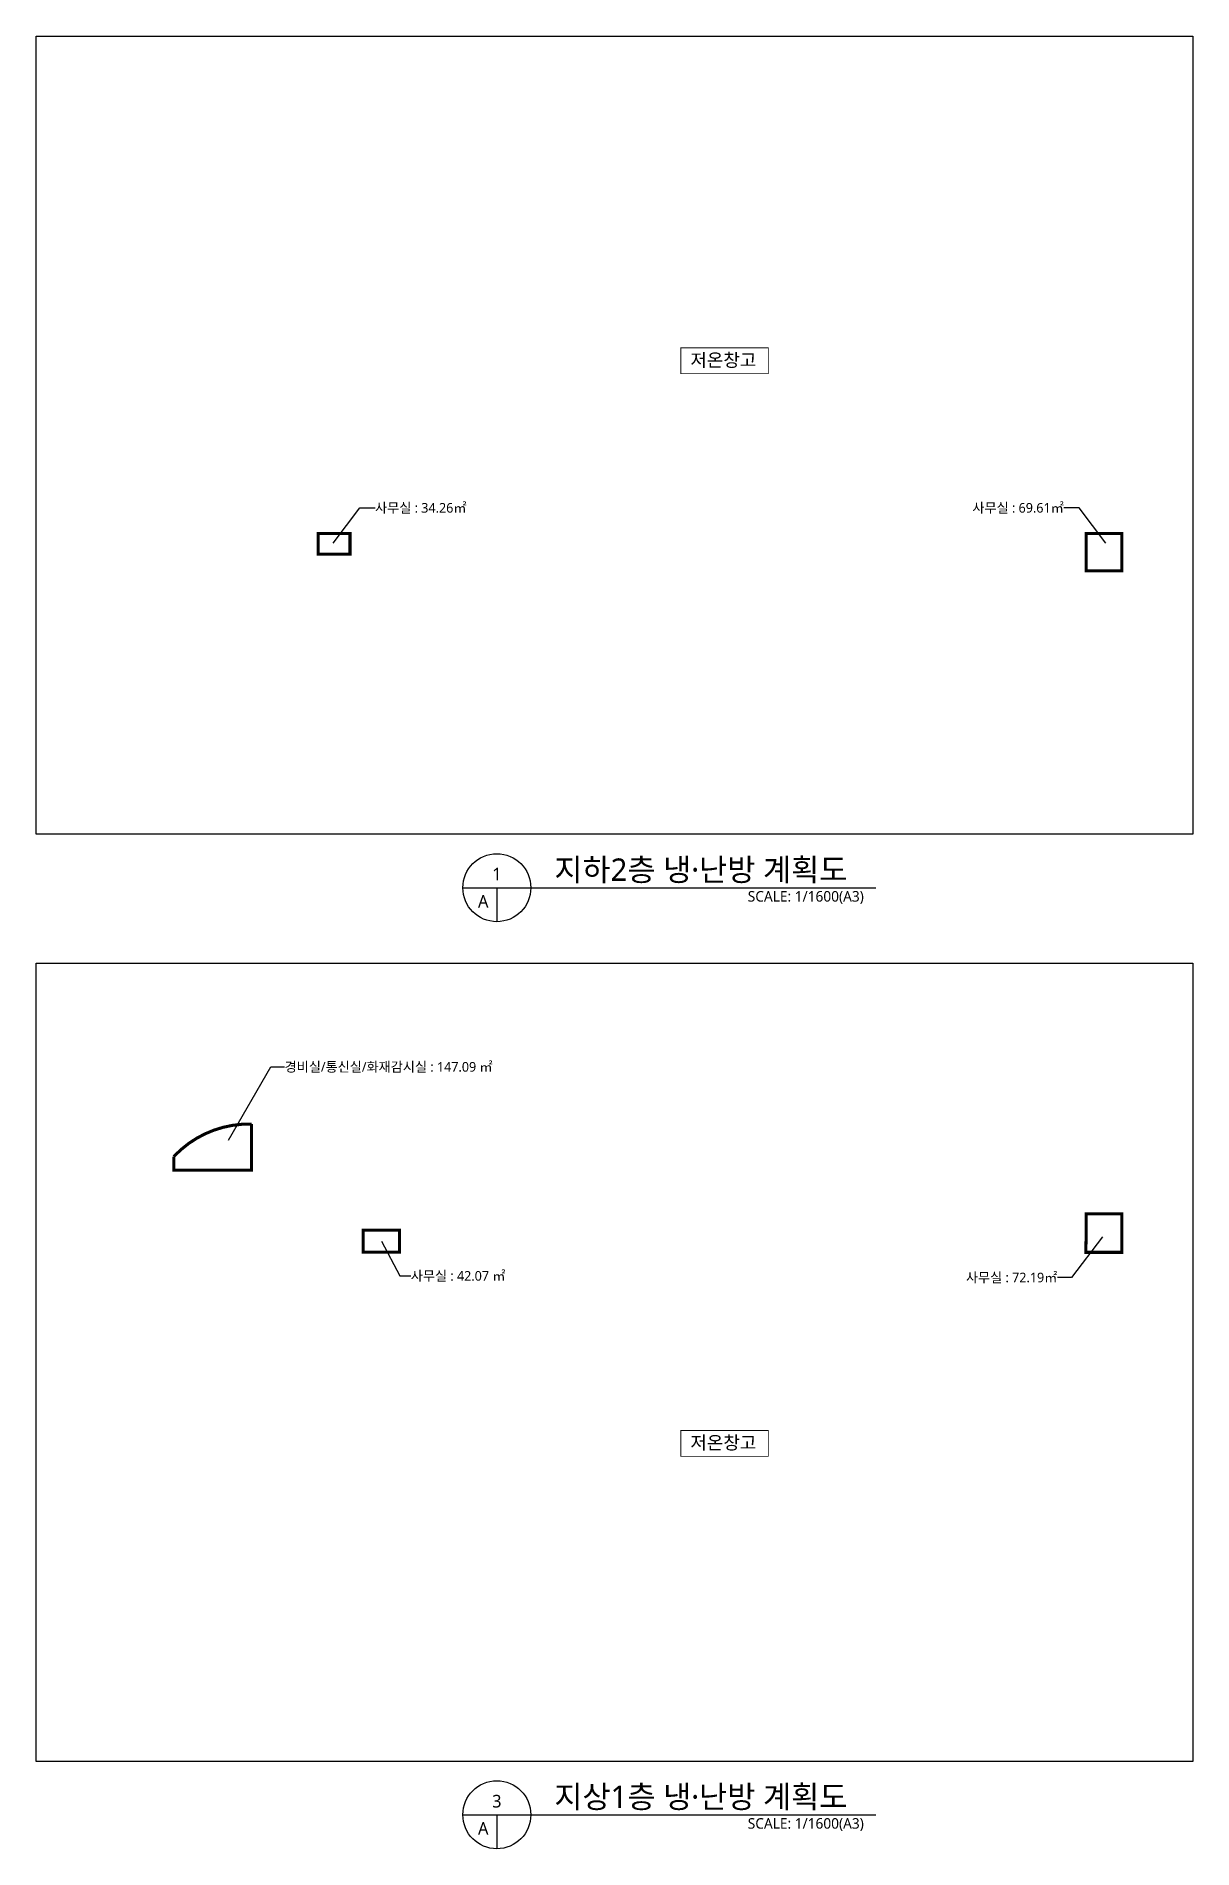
# Model space of a CAD drawing. Header units: millimetres. Extents: x 29268 to 1313442, y 14886 to 428924.
# Drawn here: x 29268 to 293196, y 15263 to 428924 of the extents above; entities that cross this region are included whole.
import ezdxf
from ezdxf.enums import TextEntityAlignment as Align

# ---------------------------------------------------------------- set-up
doc = ezdxf.new("R2010")
doc.units = ezdxf.units.MM
doc.header["$LTSCALE"] = 1000
doc.linetypes.add('HID', pattern=[2.5, 1.5, -1])
for name, color, linetype in [('AREA 02 - 창고 사무실(난방구간)', 4, 'HID'), ('SYM', 7, 'Continuous'), ('TEXT', 3, 'Continuous'), ('TEXT-주', 7, 'Continuous'), ('냉난방 텍스트', 2, 'Continuous')]:
    doc.layers.add(name, color=color, linetype=linetype)
doc.styles.add('나눔바른고딕', font='NanumBarunGothic.ttf')

msp = doc.modelspace()

# ---------------------------------------------------------------- texts
at = {"layer": 'TEXT', "style": '나눔바른고딕'}
for s, p in [('지하2층 냉·난방 계획도', (147498, 236155)), ('지상1층 냉·난방 계획도', (147498, 24572))]:
    msp.add_text(s, height=5120, dxfattribs=at).set_placement(p)
for s, p in [('1', (134378, 237707)), ('A', (131275, 231501)), ('3', (134378, 26124)), ('A', (131275, 19917))]:
    msp.add_text(s, height=2880, dxfattribs=at).set_placement(p, align=Align.MIDDLE)
for p in [(218129, 233828), (218129, 22245)]:
    msp.add_text('SCALE: 1/1600(A3)', height=2400, dxfattribs=at).set_placement(p, align=Align.TOP_RIGHT)
at = {"layer": '냉난방 텍스트', "style": '나눔바른고딕'}
for p in [(186080, 355015), (186080, 107929)]:
    msp.add_text('저온창고', height=3000, dxfattribs=at).set_placement(p, align=Align.MIDDLE_CENTER)
for s, p in [('사무실 : 34.26㎡', (106593, 321296)), ('경비실/통신실/화재감시실 : 147.09 ㎡', (85946, 193711)), ('사무실 : 42.07 ㎡', (114736, 146007))]:
    msp.add_text(s, height=2200, dxfattribs=at).set_placement(p, align=Align.MIDDLE_LEFT)
for s, p in [('사무실 : 69.61㎡', (263773, 321296)), ('사무실 : 72.19㎡', (262294, 145638))]:
    msp.add_text(s, height=2200, dxfattribs=at).set_placement(p, align=Align.MIDDLE_RIGHT)

# ---------------------------------------------------------------- linework, layer by layer
for points in [[(29268, 428924), (293196, 428924), (293196, 246781), (29268, 246781)], [(29268, 217341), (293196, 217341), (293196, 35198), (29268, 35198)]]:
    msp.add_lwpolyline(points, close=True)
at = {"layer": 'AREA 02 - 창고 사무실(난방구간)', "const_width": 700}
for points in [[(93586, 310719), (100873, 310719), (100873, 315419), (93586, 315419)], [(277036, 306919), (268848, 306919), (268848, 315419), (277036, 315419)], [(268786, 151386), (277036, 151386), (277036, 160186), (268848, 160186), (268848, 153523), (268786, 153523)], [(103848, 151423), (112173, 151423), (112173, 156436), (103848, 156436)]]:
    msp.add_lwpolyline(points, close=True, dxfattribs=at)
msp.add_lwpolyline([(78411, 170161), (78411, 180653, 0.2141057), (60661, 173239), (60661, 170161)], format="xyb", close=True, dxfattribs=at)
at = {"layer": 'SYM'}
for p, q in [((126621, 234604), (220843, 234604)), ((134378, 234604), (134378, 226846)), ((126621, 23021), (220843, 23021)), ((134378, 23021), (134378, 15263))]:
    msp.add_line(p, q, dxfattribs=at)
for centre in [(134378, 234604), (134378, 23021)]:
    msp.add_circle(centre, 7758, dxfattribs=at)
at = {"layer": 'TEXT-주'}
for points in [[(97026, 313238), (103080, 321296), (106593, 321296)], [(273341, 313238), (267286, 321296), (263773, 321296)], [(73129, 176957), (82797, 193711), (85946, 193711)], [(108085, 153958), (112235, 146007), (114736, 146007)], [(272615, 154907), (265499, 145638), (262294, 145638)]]:
    msp.add_lwpolyline(points, dxfattribs=at)
at = {"layer": '냉난방 텍스트', "const_width": 188}
for points in [[(176353, 351903), (196321, 351903), (196321, 357809), (176353, 357809)], [(176353, 104817), (196321, 104817), (196321, 110723), (176353, 110723)]]:
    msp.add_lwpolyline(points, close=True, dxfattribs=at)

msp.set_redraw_order([(e.dxf.handle, doc.entitydb.next_handle()) for e in msp.query("TEXT MTEXT ATTDEF DIMENSION ARC_DIMENSION")])  # texts and dimensions are drawn at this point

doc.saveas('drawing.dxf')
